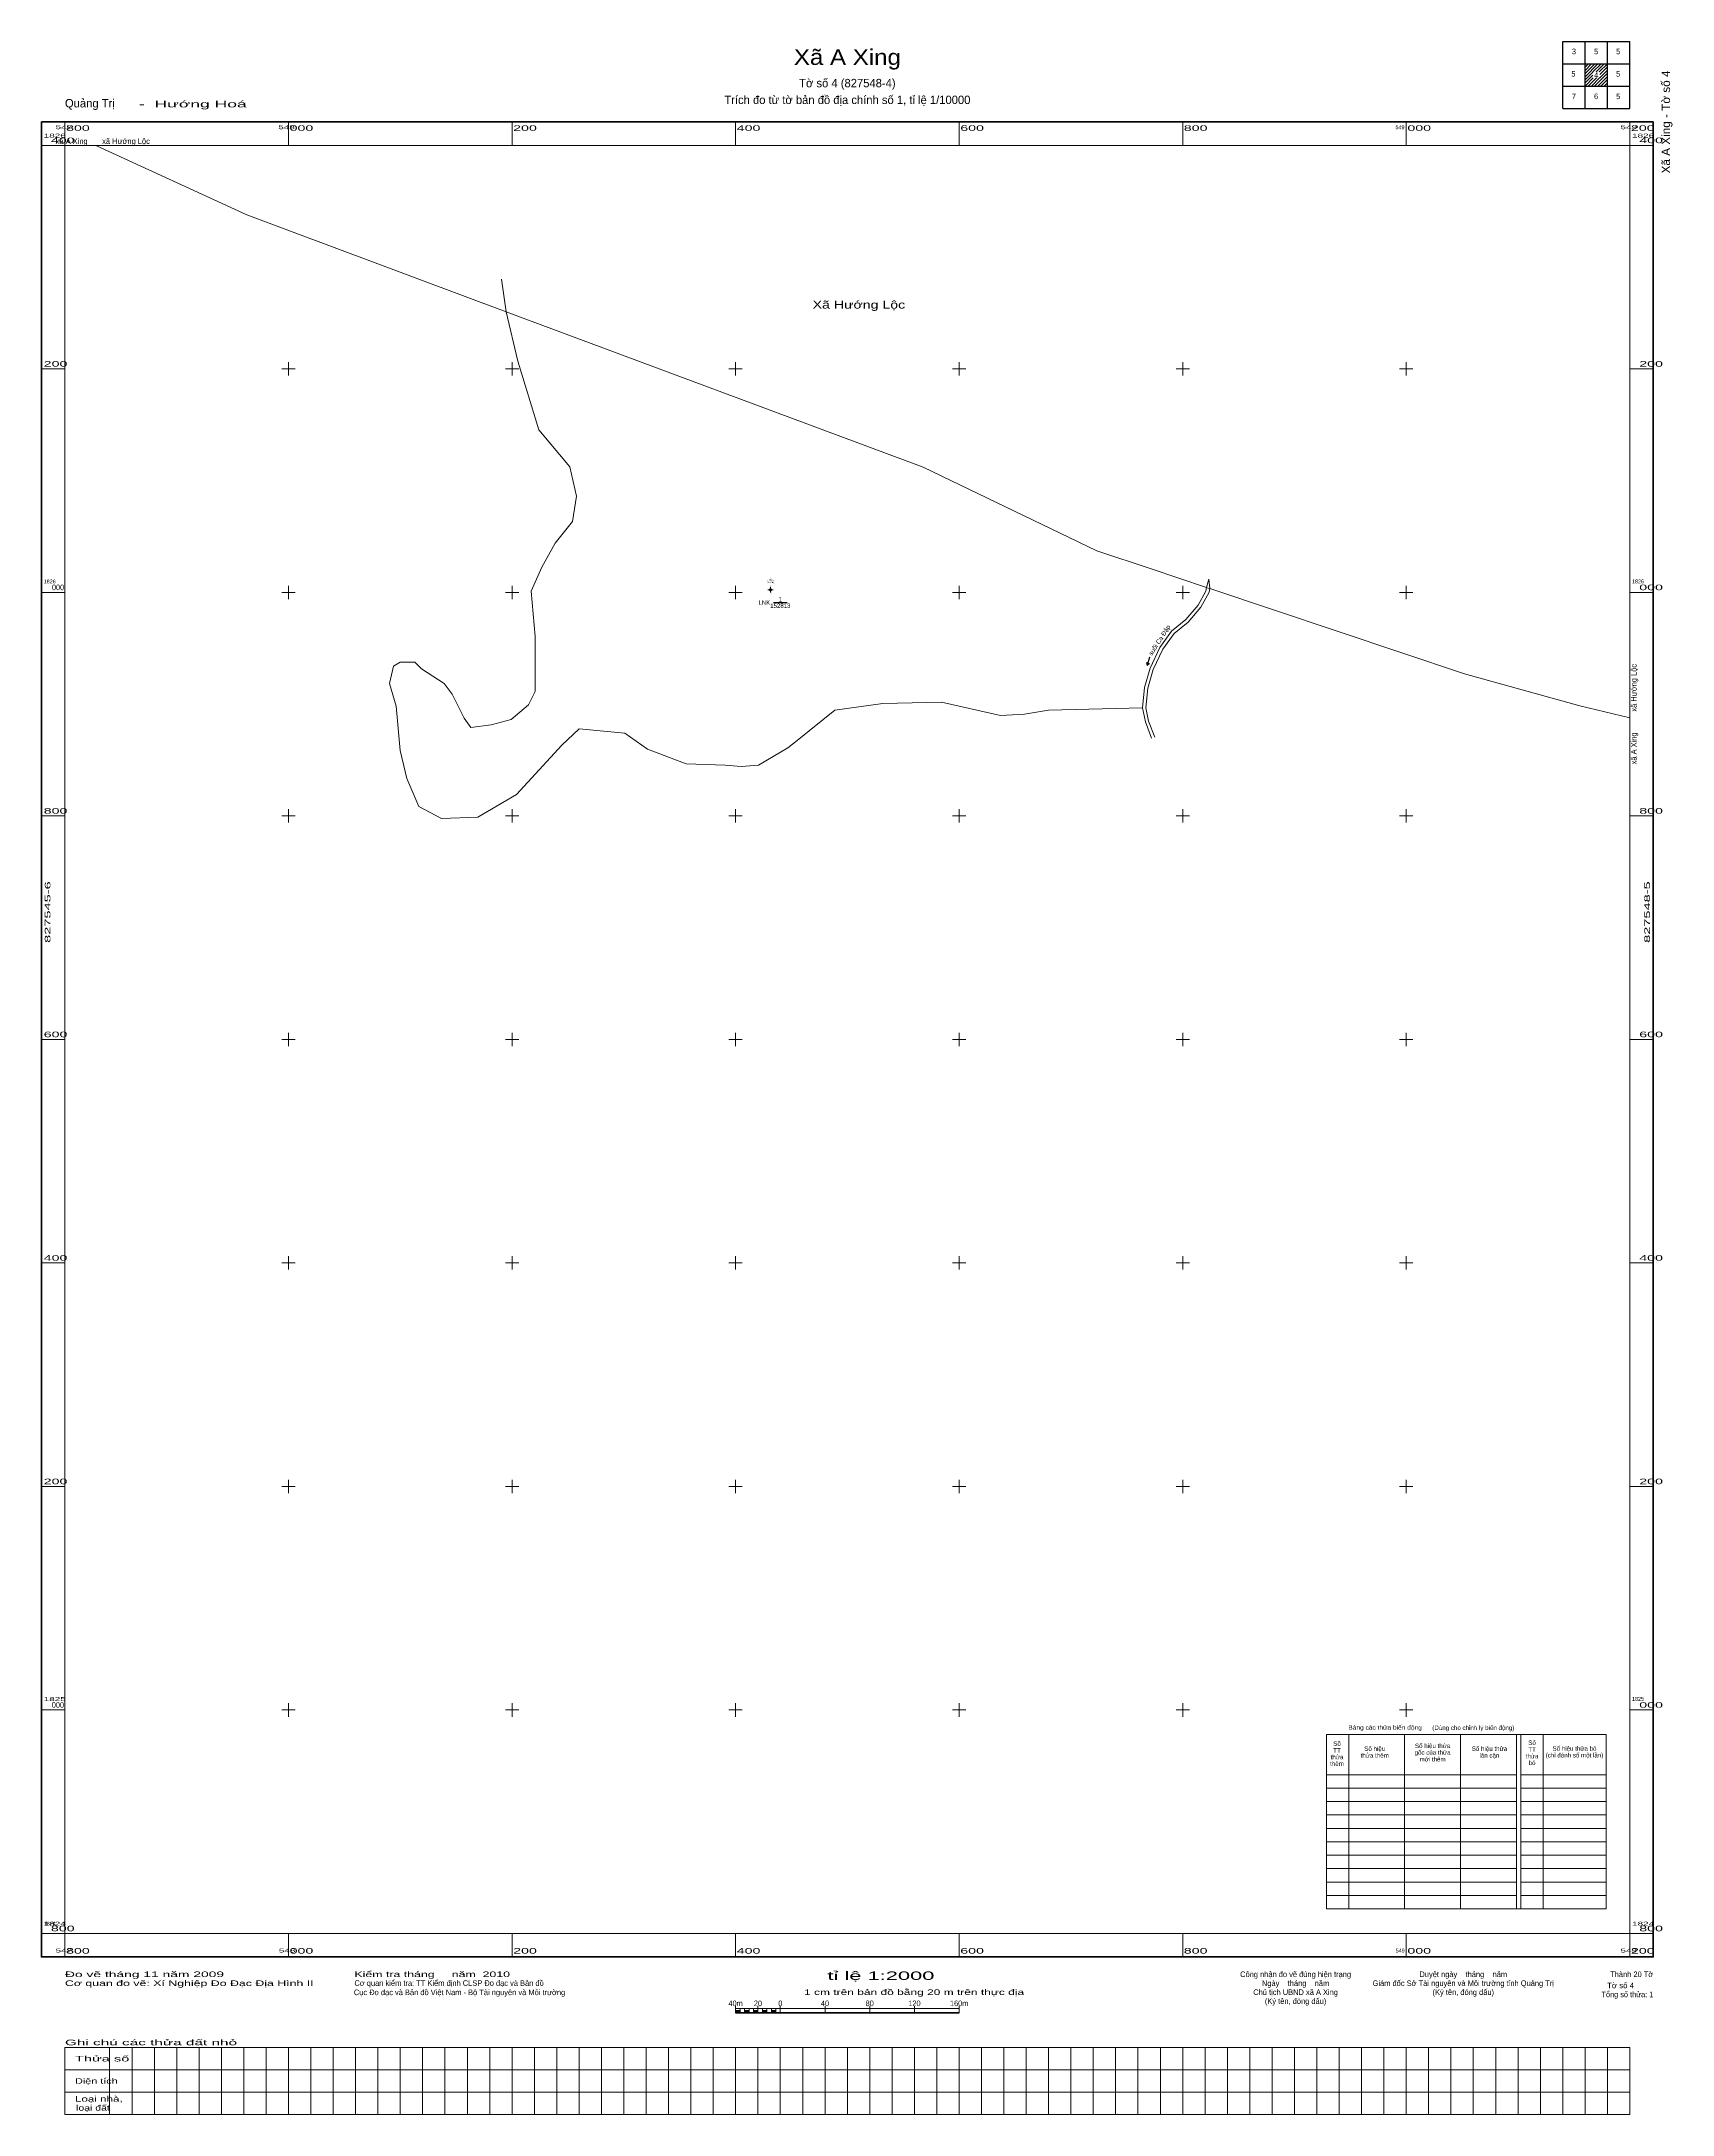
# Model space of a CAD drawing. Header units: metres. Extents: x 547779 to 549238, y 1824638 to 1826493.
import ezdxf
from ezdxf.enums import TextEntityAlignment as Align

# ---------------------------------------------------------------- set-up
doc = ezdxf.new("R2010")
doc.units = ezdxf.units.M
doc.header["$LTSCALE"] = 2
for name, color, linetype, lineweight in [('10', 7, 'Continuous', 13), ('11', 7, 'Continuous', 13), ('13', 7, 'Continuous', 25), ('32', 7, 'Continuous', 13), ('35', 7, 'Continuous', 13), ('46', 7, 'Continuous', 13), ('63', 7, 'Continuous', 13)]:
    doc.layers.add(name, color=color, linetype=linetype, lineweight=lineweight)
for name, color, linetype in [('15', 7, 'Continuous'), ('39', 7, 'Continuous'), ('48', 7, 'Continuous')]:
    doc.layers.add(name, color=color, linetype=linetype)

msp = doc.modelspace()

# ---------------------------------------------------------------- hatches: boundary and pattern name
at = {"layer": '11'}
msp.add_hatch(color=256, dxfattribs=at).paths.add_polyline_path([(548431.5, 1826002.37, 1), (548430.9, 1826002.37, 1)])
at = {"layer": '63'}
for points in [[(548400, 1824729), (548400, 1824731), (548404, 1824731), (548404, 1824729)], [(548408, 1824729), (548408, 1824731), (548412, 1824731), (548412, 1824729)], [(548416, 1824729), (548416, 1824731), (548420, 1824731), (548420, 1824729)], [(548424, 1824729), (548424, 1824731), (548428, 1824731), (548428, 1824729)], [(548432, 1824729), (548432, 1824731), (548436, 1824731), (548436, 1824729)]]:
    msp.add_hatch(color=256, dxfattribs=at).paths.add_polyline_path(points)

# ---------------------------------------------------------------- linework, layer by layer
at = {"layer": '10'}
msp.add_line((548194.87, 1826251.15), (548190.53, 1826280.41), dxfattribs=at)
msp.add_lwpolyline([(548194.87, 1826251.15), (548205.08, 1826206.87), (548223.97, 1826145.37), (548251.79, 1826112.46), (548257.78, 1826086.12), (548254.19, 1826063.37), (548238.64, 1826044.21), (548226.67, 1826022.66), (548217.1, 1826001.11), (548220.69, 1825960.41), (548220.69, 1825911.32), (548214.71, 1825899.35), (548199.16, 1825886.18), (548181.22, 1825881.39), (548163.27, 1825878.99), (548157.29, 1825887.37), (548146.52, 1825908.92), (548139.35, 1825918.5), (548119.01, 1825931.67), (548113.03, 1825937.66), (548099.87, 1825937.66), (548093.89, 1825934.07), (548090.3, 1825918.5), (548096.28, 1825898.15), (548099.87, 1825858.64), (548105.85, 1825833.5), (548116.62, 1825808.36), (548136.95, 1825797.58), (548169.25, 1825798.78), (548203.94, 1825819.13), (548244.62, 1825863.43), (548260.17, 1825877.8), (548300.84, 1825874.2), (548321.18, 1825859.84), (548355.87, 1825846.67), (548390.56, 1825845.47), (548404.91, 1825844.27), (548420.46, 1825845.47), (548446.78, 1825861.04), (548455.16, 1825867.62), (548488.65, 1825894.56), (548531.72, 1825900.54), (548584.35, 1825901.74), (548636.98, 1825889.77), (548658.52, 1825890.97), (548680.05, 1825894.56), (548764.09, 1825896.68)], dxfattribs=at)
at = {"layer": '11'}
for p, q in [((548429.95, 1826002.37), (548428.7, 1826002.37)), ((548431.2, 1826004.87), (548431.2, 1826003.62)), ((548431.2, 1826001.12), (548431.2, 1825999.87)), ((548433.7, 1826002.37), (548432.45, 1826002.37))]:
    msp.add_line(p, q, dxfattribs=at)
msp.add_lwpolyline([(548431.2, 1826003.62), (548429.95, 1826002.37), (548431.2, 1826001.12), (548432.45, 1826002.37)], close=True, dxfattribs=at)
msp.add_circle((548431.2, 1826002.37), 0.3, dxfattribs=at)
at = {"layer": '13'}
msp.add_line((548433.96, 1825990.97), (548446.08, 1825990.97), dxfattribs=at)
at = {"layer": '32'}
for points in [[(548821.38, 1826004.38), (548823.28, 1826011.78), (548823.3, 1826011.66)], [(548823.31, 1826011.56), (548824.36, 1826003.82), (548824.25, 1826003.42)], [(548764.09, 1825896.68), (548765.79, 1825915.05), (548770.89, 1825932.19), (548779.65, 1825950.72), (548790.11, 1825965.28), (548802.84, 1825975.66), (548813.75, 1825988.56), (548820.75, 1826001.15), (548821.38, 1826004.38)], [(548767.13, 1825896.69), (548767.11, 1825896.8), (548768.75, 1825914.47), (548773.71, 1825931.11), (548782.25, 1825949.2), (548792.31, 1825963.2), (548804.96, 1825973.52), (548816.23, 1825986.84), (548823.61, 1826000.11), (548824.25, 1826003.42)], [(548772.13, 1825869.49), (548766.58, 1825884.08), (548764.09, 1825896.68)], [(548774.93, 1825870.55), (548769.48, 1825884.92), (548767.13, 1825896.69)]]:
    msp.add_lwpolyline(points, dxfattribs=at)
at = {"layer": '35'}
for p, q in [((548768.32, 1825935.26), (548767.86, 1825937.27)), ((548770.01, 1825936.6), (548768.48, 1825935.2))]:
    msp.add_line(p, q, dxfattribs=at)
for points in [[(548767.64, 1825937.23), (548768.22, 1825934.65), (548770.16, 1825936.43)], [(548768.48, 1825935.2), (548770.64, 1825942.07), (548770.42, 1825942.14), (548768.32, 1825935.26)]]:
    msp.add_lwpolyline(points, dxfattribs=at)
at = {"layer": '46'}
msp.add_line((548822.81, 1826003.9), (548824.25, 1826003.42), dxfattribs=at)
for points in [[(547827.69, 1826400), (547962.8, 1826337.77), (548194.87, 1826251.15)], [(548194.87, 1826251.15), (548567.8, 1826111.94), (548723.32, 1826037.15), (548771.79, 1826020.98), (548821.38, 1826004.38), (548822.81, 1826003.9)], [(548824.25, 1826003.42), (549052.17, 1825927.12), (549155.35, 1825898.44), (549200, 1825887.63)]]:
    msp.add_lwpolyline(points, dxfattribs=at)
at = {"layer": '63', "lineweight": 25}
for p, q in [((549140, 1826493), (549200, 1826493)), ((549140, 1826433), (549140, 1826493)), ((549160, 1826433), (549160, 1826493)), ((549180, 1826433), (549180, 1826493)), ((549140, 1826473), (549200, 1826473)), ((549140, 1826453), (549200, 1826453))]:
    msp.add_line(p, q, dxfattribs=at)
at = {"layer": '63'}
for p, q in [((549160, 1826472.8), (549160.2, 1826473)), ((549160, 1826469.96), (549163.04, 1826473)), ((549160, 1826467.16), (549165.84, 1826473)), ((549160, 1826464.32), (549168.68, 1826473)), ((549160, 1826461.48), (549171.52, 1826473)), ((549167, 1826465.68), (549174.36, 1826473)), ((549169.8, 1826465.68), (549177.16, 1826473)), ((549172.64, 1826465.68), (549180, 1826473)), ((549173.12, 1826463.32), (549180, 1826470.16)), ((549160, 1826458.64), (549166.88, 1826465.52)), ((549160, 1826455.84), (549166.88, 1826462.72)), ((549160, 1826453), (549167.36, 1826460.36)), ((549162.84, 1826453), (549170.2, 1826460.36)), ((549165.64, 1826453), (549173, 1826460.36)), ((549168.48, 1826453), (549180, 1826464.52)), ((549171.32, 1826453), (549180, 1826461.68)), ((549173.12, 1826460.52), (549180, 1826467.36)), ((549174.16, 1826453), (549180, 1826458.84)), ((549176.96, 1826453), (549180, 1826456.04)), ((549179.8, 1826453), (549180, 1826453.2)), ((547800, 1826400), (547800, 1826421)), ((548000, 1826400), (548000, 1826421)), ((548200, 1826400), (548200, 1826421)), ((548400, 1826400), (548400, 1826421)), ((548600, 1826400), (548600, 1826421)), ((548800, 1826400), (548800, 1826421)), ((549000, 1826400), (549000, 1826421)), ((549200, 1826400), (549200, 1826421)), ((547800, 1826400), (547779, 1826400)), ((549200, 1826400), (549221, 1826400)), ((547800, 1826200), (547779, 1826200)), ((547994, 1826200), (548006, 1826200)), ((548000, 1826194), (548000, 1826206)), ((548194, 1826200), (548206, 1826200)), ((548200, 1826194), (548200, 1826206)), ((548394, 1826200), (548406, 1826200)), ((548400, 1826194), (548400, 1826206)), ((548594, 1826200), (548606, 1826200)), ((548600, 1826194), (548600, 1826206)), ((548794, 1826200), (548806, 1826200)), ((548800, 1826194), (548800, 1826206)), ((548994, 1826200), (549006, 1826200)), ((549000, 1826194), (549000, 1826206)), ((549200, 1826200), (549221, 1826200)), ((547800, 1826000), (547779, 1826000)), ((547994, 1826000), (548006, 1826000)), ((548000, 1825994), (548000, 1826006)), ((548194, 1826000), (548206, 1826000)), ((548200, 1825994), (548200, 1826006)), ((548394, 1826000), (548406, 1826000)), ((548400, 1825994), (548400, 1826006)), ((548594, 1826000), (548606, 1826000)), ((548600, 1825994), (548600, 1826006)), ((548794, 1826000), (548806, 1826000)), ((548800, 1825994), (548800, 1826006)), ((548994, 1826000), (549006, 1826000)), ((549000, 1825994), (549000, 1826006)), ((549200, 1826000), (549221, 1826000)), ((548000, 1825794), (548000, 1825806)), ((548200, 1825794), (548200, 1825806)), ((548400, 1825794), (548400, 1825806)), ((548600, 1825794), (548600, 1825806)), ((548800, 1825794), (548800, 1825806)), ((549000, 1825794), (549000, 1825806)), ((547800, 1825800), (547779, 1825800)), ((547994, 1825800), (548006, 1825800)), ((548194, 1825800), (548206, 1825800)), ((548394, 1825800), (548406, 1825800)), ((548594, 1825800), (548606, 1825800)), ((548794, 1825800), (548806, 1825800)), ((548994, 1825800), (549006, 1825800)), ((549200, 1825800), (549221, 1825800)), ((547800, 1825600), (547779, 1825600)), ((547994, 1825600), (548006, 1825600)), ((548000, 1825594), (548000, 1825606)), ((548194, 1825600), (548206, 1825600)), ((548200, 1825594), (548200, 1825606)), ((548394, 1825600), (548406, 1825600)), ((548400, 1825594), (548400, 1825606)), ((548594, 1825600), (548606, 1825600)), ((548600, 1825594), (548600, 1825606)), ((548794, 1825600), (548806, 1825600)), ((548800, 1825594), (548800, 1825606)), ((548994, 1825600), (549006, 1825600)), ((549000, 1825594), (549000, 1825606)), ((549200, 1825600), (549221, 1825600)), ((547800, 1825400), (547779, 1825400)), ((547994, 1825400), (548006, 1825400)), ((548000, 1825394), (548000, 1825406)), ((548194, 1825400), (548206, 1825400)), ((548200, 1825394), (548200, 1825406)), ((548394, 1825400), (548406, 1825400)), ((548400, 1825394), (548400, 1825406)), ((548594, 1825400), (548606, 1825400)), ((548600, 1825394), (548600, 1825406)), ((548794, 1825400), (548806, 1825400)), ((548800, 1825394), (548800, 1825406)), ((548994, 1825400), (549006, 1825400)), ((549000, 1825394), (549000, 1825406)), ((549200, 1825400), (549221, 1825400)), ((547800, 1825200), (547779, 1825200)), ((547994, 1825200), (548006, 1825200)), ((548000, 1825194), (548000, 1825206)), ((548194, 1825200), (548206, 1825200)), ((548200, 1825194), (548200, 1825206)), ((548394, 1825200), (548406, 1825200)), ((548400, 1825194), (548400, 1825206)), ((548594, 1825200), (548606, 1825200)), ((548600, 1825194), (548600, 1825206)), ((548794, 1825200), (548806, 1825200)), ((548800, 1825194), (548800, 1825206)), ((548994, 1825200), (549006, 1825200)), ((549000, 1825194), (549000, 1825206)), ((549200, 1825200), (549221, 1825200)), ((548000, 1824994), (548000, 1825006)), ((548200, 1824994), (548200, 1825006)), ((548400, 1824994), (548400, 1825006)), ((548600, 1824994), (548600, 1825006)), ((548800, 1824994), (548800, 1825006)), ((549000, 1824994), (549000, 1825006)), ((547800, 1825000), (547779, 1825000)), ((547994, 1825000), (548006, 1825000)), ((548194, 1825000), (548206, 1825000)), ((548394, 1825000), (548406, 1825000)), ((548594, 1825000), (548606, 1825000)), ((548794, 1825000), (548806, 1825000)), ((548994, 1825000), (549006, 1825000)), ((549200, 1825000), (549221, 1825000)), ((548928.56, 1824978.07), (549178.83, 1824978.07)), ((548928.56, 1824822.07), (548928.56, 1824978.07)), ((548948.56, 1824822.07), (548948.56, 1824978.07)), ((548998.56, 1824822.07), (548998.56, 1824978.07)), ((549048.56, 1824822.07), (549048.56, 1824978.07)), ((549122.56, 1824822.07), (549122.56, 1824978.07)), ((549178.83, 1824822.07), (549178.83, 1824978.07)), ((548928.56, 1824942.07), (549098.56, 1824942.07)), ((549102.56, 1824942.07), (549178.83, 1824942.07)), ((548928.56, 1824930.07), (549098.56, 1824930.07)), ((548928.56, 1824918.07), (549098.56, 1824918.07)), ((549102.56, 1824930.07), (549178.83, 1824930.07)), ((549102.56, 1824918.07), (549178.83, 1824918.07)), ((548928.56, 1824906.07), (549098.56, 1824906.07)), ((548928.56, 1824894.07), (549098.56, 1824894.07)), ((549102.56, 1824906.07), (549178.83, 1824906.07)), ((549102.56, 1824894.07), (549178.83, 1824894.07)), ((548928.56, 1824882.07), (549098.56, 1824882.07)), ((549102.56, 1824882.07), (549178.83, 1824882.07)), ((548928.56, 1824870.07), (549098.56, 1824870.07)), ((548928.56, 1824858.07), (549098.56, 1824858.07)), ((549102.56, 1824870.07), (549178.83, 1824870.07)), ((549102.56, 1824858.07), (549178.83, 1824858.07)), ((548928.56, 1824846.07), (549098.56, 1824846.07)), ((549102.56, 1824846.07), (549178.83, 1824846.07)), ((548928.56, 1824834.07), (549098.56, 1824834.07)), ((548928.56, 1824822.07), (549178.83, 1824822.07)), ((549102.56, 1824834.07), (549178.83, 1824834.07)), ((547800, 1824800), (547779, 1824800)), ((547800, 1824800), (547800, 1824779)), ((548000, 1824800), (548000, 1824779)), ((548200, 1824800), (548200, 1824779)), ((548400, 1824800), (548400, 1824779)), ((548600, 1824800), (548600, 1824779)), ((548800, 1824800), (548800, 1824779)), ((549000, 1824800), (549000, 1824779)), ((549200, 1824800), (549200, 1824779)), ((549200, 1824800), (549221, 1824800)), ((548400, 1824729), (548400, 1824735)), ((548400, 1824733), (548600, 1824733)), ((548404, 1824729), (548404, 1824733)), ((548408, 1824729), (548408, 1824733)), ((548412, 1824729), (548412, 1824733)), ((548416, 1824729), (548416, 1824733)), ((548420, 1824729), (548420, 1824735)), ((548420, 1824729), (548420, 1824733)), ((548424, 1824729), (548424, 1824733)), ((548428, 1824729), (548428, 1824733)), ((548432, 1824729), (548432, 1824733)), ((548436, 1824729), (548436, 1824733)), ((548440, 1824729), (548440, 1824735)), ((548480, 1824729), (548480, 1824735)), ((548520, 1824729), (548520, 1824735)), ((548560, 1824729), (548560, 1824735)), ((548600, 1824729), (548600, 1824735)), ((547840, 1824698), (547840, 1824638)), ((547860, 1824698), (547860, 1824638)), ((547880, 1824698), (547880, 1824638)), ((547900, 1824698), (547900, 1824638)), ((547920, 1824698), (547920, 1824638)), ((547940, 1824698), (547940, 1824638)), ((547960, 1824698), (547960, 1824638)), ((547980, 1824698), (547980, 1824638)), ((548000, 1824698), (548000, 1824638)), ((548020, 1824698), (548020, 1824638)), ((548040, 1824698), (548040, 1824638)), ((548060, 1824698), (548060, 1824638)), ((548080, 1824698), (548080, 1824638)), ((548100, 1824698), (548100, 1824638)), ((548120, 1824698), (548120, 1824638)), ((548140, 1824698), (548140, 1824638)), ((548160, 1824698), (548160, 1824638)), ((548180, 1824698), (548180, 1824638)), ((548200, 1824698), (548200, 1824638)), ((548220, 1824698), (548220, 1824638)), ((548240, 1824698), (548240, 1824638)), ((548260, 1824698), (548260, 1824638)), ((548280, 1824698), (548280, 1824638)), ((548300, 1824698), (548300, 1824638)), ((548320, 1824698), (548320, 1824638)), ((548340, 1824698), (548340, 1824638)), ((548360, 1824698), (548360, 1824638)), ((548380, 1824698), (548380, 1824638)), ((548400, 1824698), (548400, 1824638)), ((548420, 1824698), (548420, 1824638)), ((548440, 1824698), (548440, 1824638)), ((548460, 1824698), (548460, 1824638)), ((548480, 1824698), (548480, 1824638)), ((548500, 1824698), (548500, 1824638)), ((548520, 1824698), (548520, 1824638)), ((548540, 1824698), (548540, 1824638)), ((548560, 1824698), (548560, 1824638)), ((548580, 1824698), (548580, 1824638)), ((548600, 1824698), (548600, 1824638)), ((548620, 1824698), (548620, 1824638)), ((548640, 1824698), (548640, 1824638)), ((548660, 1824698), (548660, 1824638)), ((548680, 1824698), (548680, 1824638)), ((548700, 1824698), (548700, 1824638)), ((548720, 1824698), (548720, 1824638)), ((548740, 1824698), (548740, 1824638)), ((548760, 1824698), (548760, 1824638)), ((548780, 1824698), (548780, 1824638)), ((548800, 1824698), (548800, 1824638)), ((548820, 1824698), (548820, 1824638)), ((548840, 1824698), (548840, 1824638)), ((548860, 1824698), (548860, 1824638)), ((548880, 1824698), (548880, 1824638)), ((548900, 1824698), (548900, 1824638)), ((548920, 1824698), (548920, 1824638)), ((548940, 1824698), (548940, 1824638)), ((548960, 1824698), (548960, 1824638)), ((548980, 1824698), (548980, 1824638)), ((549000, 1824698), (549000, 1824638)), ((549020, 1824698), (549020, 1824638)), ((549040, 1824698), (549040, 1824638)), ((549060, 1824698), (549060, 1824638)), ((549080, 1824698), (549080, 1824638)), ((549100, 1824698), (549100, 1824638)), ((549120, 1824698), (549120, 1824638)), ((549140, 1824698), (549140, 1824638)), ((549160, 1824698), (549160, 1824638)), ((549180, 1824698), (549180, 1824638)), ((547800, 1824678), (549200, 1824678)), ((547800, 1824658), (549200, 1824658))]:
    msp.add_line(p, q, dxfattribs=at)
at = {"layer": '63', "lineweight": 53}
msp.add_line((548400, 1824729), (548600, 1824729), dxfattribs=at)
at = {"layer": '63', "lineweight": 25}
msp.add_lwpolyline([(549140, 1826433), (549200, 1826433), (549200, 1826493)], dxfattribs=at)
at = {"layer": '63', "lineweight": 158}
msp.add_lwpolyline([(547779, 1826421), (549221, 1826421), (549221, 1824779), (547779, 1824779)], close=True, dxfattribs=at)
at = {"layer": '63'}
for points in [[(547800, 1826400), (549200, 1826400), (549200, 1824800), (547800, 1824800)], [(549098.56, 1824978.07), (549098.56, 1824822.07), (549102.56, 1824822.07), (549102.56, 1824978.07)], [(548400, 1824729), (548400, 1824731), (548404, 1824731), (548404, 1824729)], [(548408, 1824729), (548408, 1824731), (548412, 1824731), (548412, 1824729)], [(548416, 1824729), (548416, 1824731), (548420, 1824731), (548420, 1824729)], [(548424, 1824729), (548424, 1824731), (548428, 1824731), (548428, 1824729)], [(548432, 1824729), (548432, 1824731), (548436, 1824731), (548436, 1824729)], [(547800, 1824698), (549200, 1824698), (549200, 1824638), (547800, 1824638)]]:
    msp.add_lwpolyline(points, close=True, dxfattribs=at)

# ---------------------------------------------------------------- texts
at = {"layer": '13', "width": 0.8}
msp.add_text('LNK ', height=4, dxfattribs=at).set_placement((548432.44, 1825988.97), align=Align.RIGHT)
at = {"layer": '13'}
for s, width, p in [('152813', 0.85, (548440.02, 1825986.08)), ('1', 0.7, (548440.02, 1825991.86))]:
    msp.add_text(s, height=4, dxfattribs=dict(at, width=width)).set_placement(p, align=Align.CENTER)
at = {"layer": '15'}
for s, width, p in [('UBND xã', 1.05, (548431.64, 1826009.78)), ('Xã A Xing', 0.95, (548431.65, 1826008.45)), ('LNK', 1.15, (548431.64, 1826011.11)), ('0', 0.9, (548431.64, 1826005.79)), ('1', 0.75, (548431.64, 1826012.44)), ('0', 0.9, (548431.64, 1825999.14))]:
    msp.add_text(s, height=1, dxfattribs=dict(at, width=width)).set_placement(p, align=Align.CENTER)
at = {"layer": '39', "width": 1.05}
msp.add_text('suối Ca Đập', height=4, rotation=57.256, dxfattribs=at).set_placement((548780.91, 1825956.21), align=Align.CENTER)
at = {"layer": '48', "width": 1.35}
msp.add_text('Xã Hướng Lộc', height=7, dxfattribs=at).set_placement((548510.31, 1826253.98), align=Align.CENTER)
at = {"layer": '63'}
for s, height, width, p in [('Xã A Xing', 14, 1.15, (548500.01, 1826472)), ('3', 5, 0.9, (549150.04, 1826481.58)), ('5', 5, 0.9, (549169.82, 1826481.58)), ('5', 5, 0.9, (549189.58, 1826481.58)), ('5', 5, 0.9, (549149.54, 1826461.62)), ('4', 5, 0.9, (549170, 1826460.5)), ('5', 5, 0.9, (549189.58, 1826461.46)), ('7', 5, 0.9, (549150.04, 1826441.38)), ('6', 5, 0.85, (549169.81, 1826441.38)), ('5', 5, 0.9, (549189.58, 1826441.38)), ('Số hiệu', 4, 0.95, (548971.79, 1824963.39)), ('thêm', 4, 0.95, (548938.03, 1824949.92)), ('thửa', 4, 0.95, (548938.03, 1824955.92)), ('lân cận', 4, 0.95, (549074.42, 1824957.38)), ('thửa', 4, 0.95, (549112.54, 1824956.71)), ('bỏ', 4, 0.95, (549112.54, 1824950.71)), ('tỉ lệ 1:2000', 7.5, 1.95, (548530.01, 1824758.5)), ('1 cm trên bản đồ bằng 20 m trên thực địa', 5, 1.6, (548559.69, 1824745)), ('40m', 5, 0.95, (548400, 1824735)), ('20', 5, 0.95, (548420, 1824735)), ('0', 5, 0.9, (548440, 1824735)), ('40', 5, 0.95, (548480, 1824735)), ('80', 5, 0.95, (548520, 1824735)), ('120', 5, 0.95, (548560, 1824735)), ('160m', 5, 0.95, (548600.01, 1824735))]:
    msp.add_text(s, height=height, dxfattribs=dict(at, width=width)).set_placement(p, align=Align.CENTER)
for s, height, p in [('Tờ số 4 (827548-4)', 7.5, (548499.99, 1826452)), ('Trích đo từ tờ bản đồ địa chính số 1, tỉ lệ 1/10000', 7.5, (548500, 1826437)), ('xã A Xing       xã Hướng Lộc', 5, (547833.84, 1826401.3)), ('Số', 4, (548938.03, 1824967.92)), ('Số hiệu thửa', 4, (549023.58, 1824965.92)), ('Số hiệu thửa', 4, (549074.42, 1824963.38)), ('Số', 4, (549112.54, 1824968.71)), ('Số hiệu thửa bỏ', 4, (549150.51, 1824963.51)), ('TT', 4, (548938.04, 1824961.92)), ('thửa thêm', 4, (548971.79, 1824957.39)), ('gốc của thửa', 4, (549023.58, 1824959.92)), ('mới thêm', 4, (549023.58, 1824953.92)), ('TT', 4, (549112.55, 1824962.71)), ('(chỉ đánh số một lần)', 4, (549150.52, 1824957.51)), ('Công nhận đo vẽ đúng hiện trạng', 5, (548901, 1824761)), ('Duyệt ngày    tháng    năm', 5, (549051.01, 1824761)), ('Chủ tịch UBND xã A Xing', 5, (548901, 1824745)), ('Ngày    tháng    năm', 5, (548901, 1824753)), ('Giám đốc Sở Tài nguyên và Môi trường tỉnh Quảng Trị', 5, (549051, 1824753)), ('(Ký tên, đóng dấu)', 5, (549051, 1824745)), ('(Ký tên, đóng dấu)', 5, (548901, 1824737))]:
    msp.add_text(s, height=height, dxfattribs=at).set_placement(p, align=Align.CENTER)
at = {"layer": '63', "width": 1.05}
msp.add_text('Xã A Xing - Tờ số 4', height=7.48, rotation=90.001, dxfattribs=at).set_placement((549235.96, 1826374.9))
at = {"layer": '63'}
for s, height, p in [('Quảng Trị', 7.5, (547800, 1826434)), ('(Dùng cho chỉnh lý biến động)', 4, (549023.29, 1824982.11)), ('Cục Đo đạc và Bản đồ Việt Nam - Bộ Tài nguyên và Môi trường', 5, (548058.49, 1824744.84)), ('Cơ quan kiểm tra: TT Kiểm định CLSP Đo đạc và Bản đồ', 5, (548058.99, 1824753.14))]:
    msp.add_text(s, height=height, dxfattribs=at).set_placement(p)
for s, height, width, p in [('  -  Hướng Hoá', 6, 1.95, (547857.53, 1826434)), ('800', 5, 1.9, (547801, 1826413)), ('000', 5, 1.9, (548001, 1826413)), ('200', 5, 1.9, (548201, 1826413)), ('400', 5, 1.9, (548401, 1826413)), ('600', 5, 1.9, (548601, 1826413)), ('800', 5, 1.9, (548801, 1826413)), ('000', 5, 1.9, (549001, 1826413)), ('200', 5, 1.9, (549201, 1826413)), ('1826', 3.5, 1.9, (547781, 1826407)), ('1826', 3.5, 1.9, (549202, 1826407)), ('200', 5, 1.9, (547781, 1826202)), ('1826', 3.5, 0.95, (547781, 1826008.05)), ('000', 5, 0.95, (547788.37, 1826002)), ('1826', 3.5, 0.95, (549202, 1826008.11)), ('800', 5, 1.9, (547781, 1825802)), ('600', 5, 1.9, (547781, 1825602)), ('400', 5, 1.9, (547781, 1825402)), ('200', 5, 1.9, (547781, 1825202)), ('1825', 3.5, 1.9, (547781, 1825008)), ('000', 5, 0.95, (547788.23, 1825002)), ('1825', 3.5, 0.95, (549202, 1825008.17)), ('Bảng các thửa biến động', 4, 1.1, (548948.18, 1824982.31)), ('1824', 3.5, 0.95, (547781, 1824807)), ('1824', 3.5, 1.9, (547781, 1824807)), ('1824', 3.5, 1.9, (549202, 1824807)), ('800', 5, 1.9, (547801, 1824782)), ('000', 5, 1.9, (548001, 1824782)), ('200', 5, 1.9, (548201, 1824782)), ('400', 5, 1.9, (548401, 1824782)), ('600', 5, 1.9, (548601, 1824782)), ('800', 5, 1.9, (548801, 1824782)), ('000', 5, 1.9, (549001, 1824782)), ('200', 5, 1.9, (549201, 1824782)), ('Đo vẽ tháng 11 năm 2009', 5, 1.85, (547800, 1824761)), ('Kiểm tra tháng     năm  2010', 5, 1.65, (548059, 1824761)), ('Cơ quan đo vẽ: Xí Nghiệp Đo Đạc Địa Hình II', 5, 1.65, (547800, 1824753)), ('Ghi chú các thửa đất nhỏ', 5, 2.05, (547800, 1824700)), ('Thửa số', 5, 1.95, (547809, 1824685.5)), ('Diện tích', 5, 1.45, (547809, 1824665.5)), ('Loại nhà,', 5, 1.55, (547809, 1824649.5)), ('loại đất', 5, 1.4, (547810, 1824641.5))]:
    msp.add_text(s, height=height, dxfattribs=dict(at, width=width)).set_placement(p)
for s, height, width, p in [('547', 3.5, 1.9, (547806.44, 1826414.5)), ('548', 3.5, 1.9, (548005.71, 1826414.5)), ('549', 3.5, 0.95, (548998.41, 1826414.5)), ('549', 3.5, 1.9, (549206.45, 1826414.5)), ('400', 5, 1.9, (547808.64, 1826402)), ('400', 5, 1.9, (549229.64, 1826402)), ('200', 5, 1.9, (549229.64, 1826202)), ('000', 5, 1.9, (549229.64, 1826002)), ('800', 5, 1.9, (549229.64, 1825802)), ('600', 5, 1.9, (549229.64, 1825602)), ('400', 5, 1.9, (549229.64, 1825402)), ('200', 5, 1.9, (549229.64, 1825202)), ('000', 5, 1.9, (549229.64, 1825002)), ('800', 5, 1.9, (547808.64, 1824802)), ('800', 5, 1.9, (549229.64, 1824802)), ('547', 3.5, 1.9, (547806.44, 1824783)), ('548', 3.5, 1.9, (548006.19, 1824783)), ('549', 3.5, 0.95, (548998.58, 1824783)), ('549', 3.5, 1.9, (549206.45, 1824783)), ('Tổng số thửa: 1', 5, 0.95, (549221, 1824743)), ('Tờ số 4', 5, 1.05, (549203.79, 1824751))]:
    msp.add_text(s, height=height, dxfattribs=dict(at, width=width)).set_placement(p, align=Align.RIGHT)
msp.add_text('xã A Xing          xã Hướng Lộc', height=5, rotation=90, dxfattribs=at).set_placement((549206.07, 1825891.08), align=Align.CENTER)
at = {"layer": '63', "width": 1.95}
for s, p in [('827545-6', (547787, 1825713.95)), ('827548-5', (549218, 1825713.95))]:
    msp.add_text(s, height=5, rotation=90, dxfattribs=at).set_placement(p, align=Align.CENTER)
at = {"layer": '63'}
msp.add_text('Thành 20 Tờ', height=5, dxfattribs=at).set_placement((549221, 1824761), align=Align.RIGHT)

doc.saveas('drawing.dxf')
